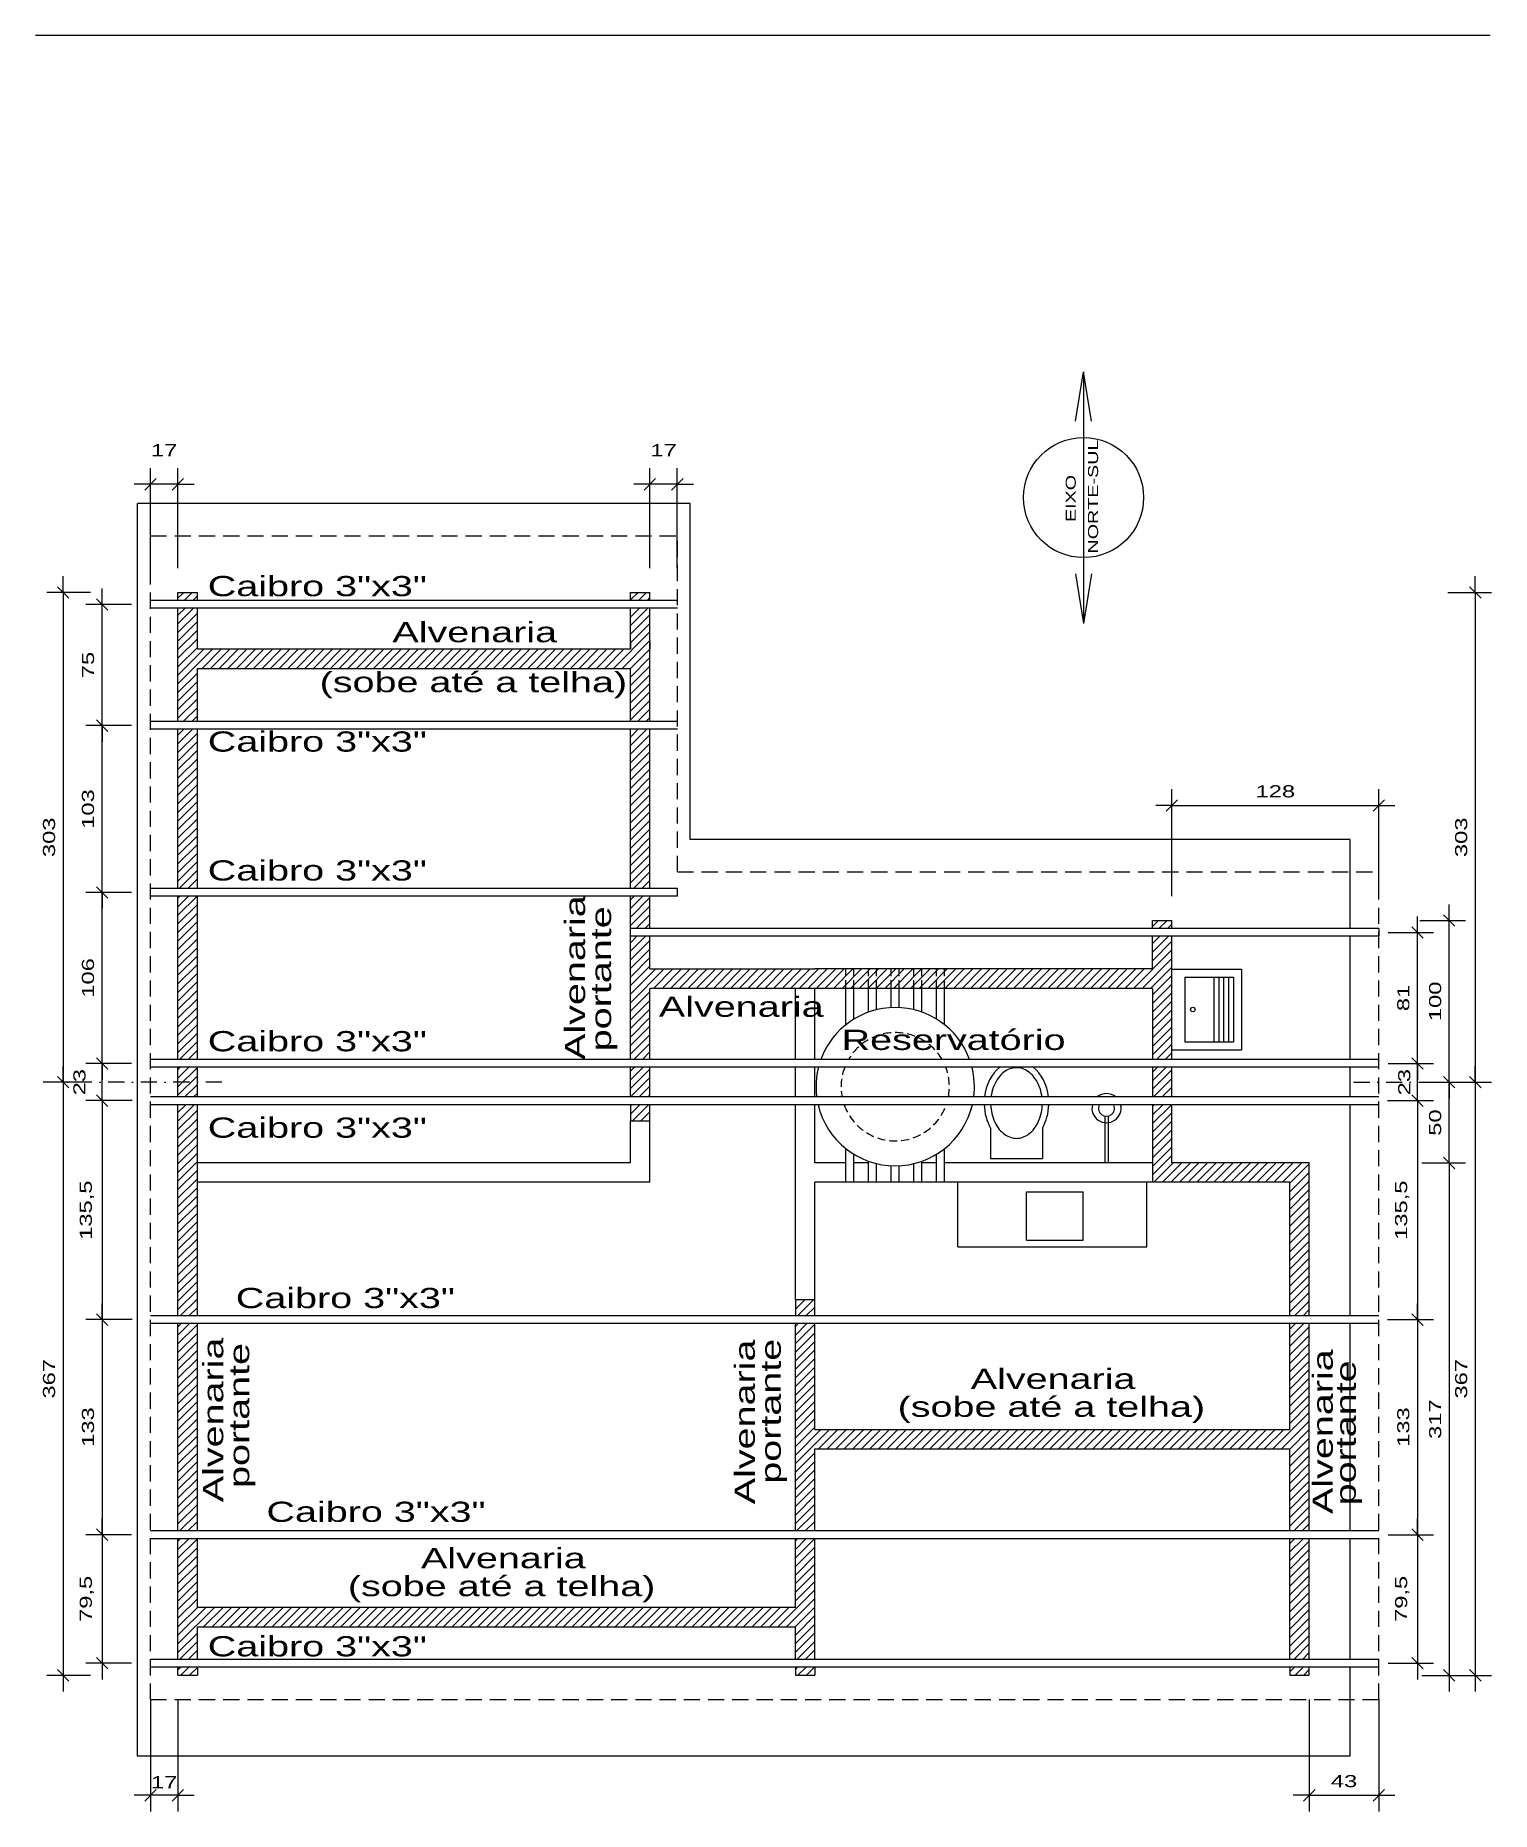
# Model space of a CAD drawing. Header units: millimetres. Extents: x 379 to 8329, y 269 to 4802.
# Drawn here: x 3722 to 4623, y 3704 to 4802 of the extents above; entities that cross this region are included whole.
import ezdxf

# ---------------------------------------------------------------- set-up
doc = ezdxf.new("R2010")
doc.units = ezdxf.units.MM
doc.header["$LTSCALE"] = 20
doc.header["$MEASUREMENT"] = 0
for name, pattern in [('DASHDOT', [1, 0.5, -0.25, 0, -0.25]), ('DASHED', [0.75, 0.5, -0.25]), ('DASHED2', [0.375, 0.25, -0.125]), ('HIDDEN', [0.375, 0.25, -0.125])]:
    doc.linetypes.add(name, pattern=pattern)
doc.layers.add('1', color=7, linetype='Continuous')
doc.layers.add('Cotas', color=7, linetype='Continuous')
doc.styles.add('REGUA100', font='arial.ttf', dxfattribs={"width": 1.4})
doc.dimstyles.new('ISO-25', dxfattribs={"dimscale": 5, "dimtxt": 1.5, "dimasz": 0.01, "dimexe": 2, "dimexo": 3, "dimgap": 0.98, "dimtad": 1, "dimrnd": 0.5, "dimtxsty": 'REGUA100', "dimblk1": 'COTATR', "dimblk2": 'COTATR', "dimsah": 1, "dimcen": 4, "dimdle": 4, "dimclrd": 1, "dimclre": 1, "dimclrt": 2, "dimaunit": 1, "dimadec": 0, "dimazin": 0, "dimtfac": 1, "dimtofl": 0, "dimtmove": 2, "dimatfit": 3, "dimldrblk": 'COTATR', "dimfxl": 1, "dimarcsym": 0})

msp = doc.modelspace()

# ---------------------------------------------------------------- texts
at = {"layer": '1', "color": 2, "style": 'REGUA100', "width": 1.4}
for s, p in [('NORTE-SUL', (4379.835, 4481.968)), ('EIXO', (4366.044, 4501.445))]:
    msp.add_text(s, height=6.24, rotation=90, dxfattribs=at).set_placement(p)
at = {"layer": '1', "color": 0, "style": 'REGUA100', "width": 1.4}
for s, p in [('Caibro 3"x3"', (3828.964, 4455.585)), ('Alvenaria', (3943.203, 4427.093)), ('(sobe até a telha)', (3898.191, 4396.176)), ('Caibro 3"x3"', (3828.964, 4359.408)), ('Caibro 3"x3"', (3828.964, 4279.658)), ('Alvenaria', (4108.092, 4195.345)), ('Caibro 3"x3"', (3828.964, 4174.006)), ('Reservatório', (4221.128, 4174.826)), ('Caibro 3"x3"', (3828.964, 4120.535)), ('Caibro 3"x3"', (3846.312, 4015.114)), ('Alvenaria', (4301.055, 3965.131)), ('(sobe até a telha)', (4255.801, 3947.852)), ('Caibro 3"x3"', (3865.278, 3882.848)), ('Alvenaria', (3960.903, 3854.165)), ('(sobe até a telha)', (3915.649, 3836.886)), ('Caibro 3"x3"', (3828.964, 3799.63))]:
    msp.add_text(s, height=12.5, dxfattribs=at).set_placement(p)
for s, p in [('Alvenaria', (4062.439, 4168.647)), ('portante', (4078.513, 4174.01)), ('Alvenaria', (3838.559, 3894.97)), ('portante', (3854.633, 3903.839)), ('Alvenaria', (4167.457, 3893.741)), ('portante', (4183.531, 3906.447)), ('Alvenaria', (4525.067, 3887.697)), ('portante', (4539.302, 3893.06))]:
    msp.add_text(s, height=12.5, rotation=90, dxfattribs=at).set_placement(p)

# ---------------------------------------------------------------- blocks, each defined once
blk = doc.blocks.new('COTATR')
at = {"color": 6}
blk.add_line((-71, -71), (71, 71), dxfattribs=at)
at = {"color": 0, "linetype": 'ByBlock'}
blk.add_line((0, 0), (200, 0), dxfattribs=at)
blk = doc.blocks.new('*D98')
at = {"layer": '1', "color": 1, "lineweight": -2, "transparency": 16777216}
for p, q in [((3756.4, 4154.9), (3729.5, 4154.9)), ((3739.5, 4154.9), (3739.5, 3788)), ((3756.4, 3787.9), (3729.5, 3787.9))]:
    blk.add_line(p, q, dxfattribs=at)
at = {"layer": 'DEFPOINTS', "color": 0, "transparency": 16777216}
for p in [(3771.4, 4154.9), (3739.5, 3787.9), (3771.4, 3787.9)]:
    blk.add_point(p, dxfattribs=at)
at = {"layer": '1', "color": 1, "lineweight": -2, "transparency": 16777216, "xscale": 0.05, "yscale": 0.05, "zscale": 0.05}
for p, rotation in [((3739.5, 4154.9), 90), ((3739.5, 3787.9), 270)]:
    blk.add_blockref('COTATR', p, dxfattribs=dict(at, rotation=rotation))
at = {"layer": '1', "color": 2, "transparency": 16777216, "insert": (3730.8, 3971.4), "char_height": 7.5, "attachment_point": 5, "rotation": 90, "style": 'REGUA100'}
blk.add_mtext('367', dxfattribs=at)
blk = doc.blocks.new('*D99')
at = {"layer": '1', "color": 1, "lineweight": -2, "transparency": 16777216}
for p, q in [((3756.4, 4457.9), (3729.5, 4457.9)), ((3739.5, 4457.9), (3739.5, 4155)), ((3756.4, 4154.9), (3729.5, 4154.9))]:
    blk.add_line(p, q, dxfattribs=at)
at = {"layer": 'DEFPOINTS', "color": 0, "transparency": 16777216}
for p in [(3771.4, 4457.9), (3739.5, 4154.9), (3771.4, 4154.9)]:
    blk.add_point(p, dxfattribs=at)
at = {"layer": '1', "color": 1, "lineweight": -2, "transparency": 16777216, "xscale": 0.05, "yscale": 0.05, "zscale": 0.05}
for p, rotation in [((3739.5, 4457.9), 90), ((3739.5, 4154.9), 270)]:
    blk.add_blockref('COTATR', p, dxfattribs=dict(at, rotation=rotation))
at = {"layer": '1', "color": 2, "transparency": 16777216, "insert": (3730.8, 4306.4), "char_height": 7.5, "attachment_point": 5, "rotation": 90, "style": 'REGUA100'}
blk.add_mtext('303', dxfattribs=at)
blk = doc.blocks.new('*D100')
at = {"layer": '1', "color": 1, "lineweight": -2, "transparency": 16777216}
for p, q in [((3782.1, 4143.5), (3753.6, 4143.5)), ((3763.6, 4143.4), (3763.6, 4008.1)), ((3782.1, 4008), (3753.6, 4008))]:
    blk.add_line(p, q, dxfattribs=at)
at = {"layer": 'DEFPOINTS', "color": 0, "transparency": 16777216}
for p in [(3797.1, 4143.5), (3763.6, 4008), (3797.1, 4008)]:
    blk.add_point(p, dxfattribs=at)
at = {"layer": '1', "color": 1, "lineweight": -2, "transparency": 16777216, "xscale": 0.05, "yscale": 0.05, "zscale": 0.05}
for p, rotation in [((3763.6, 4143.5), 90), ((3763.6, 4008), 270)]:
    blk.add_blockref('COTATR', p, dxfattribs=dict(at, rotation=rotation))
at = {"layer": '1', "color": 2, "transparency": 16777216, "insert": (3754.2, 4075.7), "char_height": 7.5, "attachment_point": 5, "rotation": 90, "style": 'REGUA100'}
blk.add_mtext('135,5', dxfattribs=at)
blk = doc.blocks.new('*D101')
at = {"layer": '1', "color": 1, "lineweight": -2, "transparency": 16777216}
for p, q in [((3781.7, 4008), (3753.6, 4008)), ((3763.6, 4008), (3763.6, 3875)), ((3781.7, 3874.9), (3753.6, 3874.9))]:
    blk.add_line(p, q, dxfattribs=at)
at = {"layer": 'DEFPOINTS', "color": 0, "transparency": 16777216}
for p in [(3796.7, 4008), (3763.6, 3874.9), (3796.7, 3874.9)]:
    blk.add_point(p, dxfattribs=at)
at = {"layer": '1', "color": 1, "lineweight": -2, "transparency": 16777216, "xscale": 0.05, "yscale": 0.05, "zscale": 0.05}
for p, rotation in [((3763.6, 4008), 90), ((3763.6, 3874.9), 270)]:
    blk.add_blockref('COTATR', p, dxfattribs=dict(at, rotation=rotation))
at = {"layer": '1', "color": 2, "transparency": 16777216, "insert": (3754.9, 3941.5), "char_height": 7.5, "attachment_point": 5, "rotation": 90, "style": 'REGUA100'}
blk.add_mtext('133', dxfattribs=at)
blk = doc.blocks.new('*D102')
at = {"layer": '1', "color": 1, "lineweight": -2, "transparency": 16777216}
for p, q in [((3781.7, 3874.9), (3753.6, 3874.9)), ((3763.6, 3874.9), (3763.6, 3795.5)), ((3781.7, 3795.4), (3753.6, 3795.4))]:
    blk.add_line(p, q, dxfattribs=at)
at = {"layer": 'DEFPOINTS', "color": 0, "transparency": 16777216}
for p in [(3796.7, 3874.9), (3763.6, 3795.4), (3796.7, 3795.4)]:
    blk.add_point(p, dxfattribs=at)
at = {"layer": '1', "color": 1, "lineweight": -2, "transparency": 16777216, "xscale": 0.05, "yscale": 0.05, "zscale": 0.05}
for p, rotation in [((3763.6, 3874.9), 90), ((3763.6, 3795.4), 270)]:
    blk.add_blockref('COTATR', p, dxfattribs=dict(at, rotation=rotation))
at = {"layer": '1', "color": 2, "transparency": 16777216, "insert": (3754.2, 3835.2), "char_height": 7.5, "attachment_point": 5, "rotation": 90, "style": 'REGUA100'}
blk.add_mtext('79,5', dxfattribs=at)
blk = doc.blocks.new('*D103')
at = {"layer": '1', "color": 1, "lineweight": -2, "transparency": 16777216}
for p, q in [((3781.7, 4272.3), (3753.6, 4272.3)), ((3763.6, 4166.5), (3763.6, 4272.2)), ((3781.7, 4166.4), (3753.6, 4166.4))]:
    blk.add_line(p, q, dxfattribs=at)
at = {"layer": 'DEFPOINTS', "color": 0, "transparency": 16777216}
for p in [(3763.6, 4272.3), (3796.7, 4272.3), (3796.7, 4166.4)]:
    blk.add_point(p, dxfattribs=at)
at = {"layer": '1', "color": 1, "lineweight": -2, "transparency": 16777216, "xscale": 0.05, "yscale": 0.05, "zscale": 0.05}
for p, rotation in [((3763.6, 4272.3), 90), ((3763.6, 4166.4), 270)]:
    blk.add_blockref('COTATR', p, dxfattribs=dict(at, rotation=rotation))
at = {"layer": '1', "color": 2, "transparency": 16777216, "insert": (3754.9, 4219.4), "char_height": 7.5, "attachment_point": 5, "rotation": 90, "style": 'REGUA100'}
blk.add_mtext('106', dxfattribs=at)
blk = doc.blocks.new('*D104')
at = {"layer": '1', "color": 1, "lineweight": -2, "transparency": 16777216}
for p, q in [((3781.7, 4375.5), (3753.6, 4375.5)), ((3763.6, 4272.3), (3763.6, 4375.5)), ((3781.7, 4272.3), (3753.6, 4272.3))]:
    blk.add_line(p, q, dxfattribs=at)
at = {"layer": 'DEFPOINTS', "color": 0, "transparency": 16777216}
for p in [(3763.6, 4375.5), (3796.7, 4375.5), (3796.7, 4272.3)]:
    blk.add_point(p, dxfattribs=at)
at = {"layer": '1', "color": 1, "lineweight": -2, "transparency": 16777216, "xscale": 0.05, "yscale": 0.05, "zscale": 0.05}
for p, rotation in [((3763.6, 4375.5), 90), ((3763.6, 4272.3), 270)]:
    blk.add_blockref('COTATR', p, dxfattribs=dict(at, rotation=rotation))
at = {"layer": '1', "color": 2, "transparency": 16777216, "insert": (3754.9, 4323.9), "char_height": 7.5, "attachment_point": 5, "rotation": 90, "style": 'REGUA100'}
blk.add_mtext('103', dxfattribs=at)
blk = doc.blocks.new('*D105')
at = {"layer": '1', "color": 1, "lineweight": -2, "transparency": 16777216}
for p, q in [((3781.7, 4450.4), (3753.6, 4450.4)), ((3763.6, 4375.6), (3763.6, 4450.4)), ((3781.7, 4375.5), (3753.6, 4375.5))]:
    blk.add_line(p, q, dxfattribs=at)
at = {"layer": 'DEFPOINTS', "color": 0, "transparency": 16777216}
for p in [(3763.6, 4450.4), (3796.7, 4450.4), (3796.7, 4375.5)]:
    blk.add_point(p, dxfattribs=at)
at = {"layer": '1', "color": 1, "lineweight": -2, "transparency": 16777216, "xscale": 0.05, "yscale": 0.05, "zscale": 0.05}
for p, rotation in [((3763.6, 4450.4), 90), ((3763.6, 4375.5), 270)]:
    blk.add_blockref('COTATR', p, dxfattribs=dict(at, rotation=rotation))
at = {"layer": '1', "color": 2, "transparency": 16777216, "insert": (3754.9, 4413), "char_height": 7.5, "attachment_point": 5, "rotation": 90, "style": 'REGUA100'}
blk.add_mtext('75', dxfattribs=at)
blk = doc.blocks.new('*D106')
at = {"layer": '1', "color": 1, "lineweight": -2, "transparency": 16777216}
for p, q in [((3767.1, 4166.4), (3753.6, 4166.4)), ((3763.6, 4143.5), (3763.6, 4166.4)), ((3767.1, 4143.5), (3753.6, 4143.5))]:
    blk.add_line(p, q, dxfattribs=at)
at = {"layer": 'DEFPOINTS', "color": 0, "transparency": 16777216}
for p in [(3763.6, 4166.4), (3782.1, 4166.4), (3782.1, 4143.5)]:
    blk.add_point(p, dxfattribs=at)
at = {"layer": '1', "color": 1, "lineweight": -2, "transparency": 16777216, "xscale": 0.05, "yscale": 0.05, "zscale": 0.05}
for p, rotation in [((3763.6, 4166.4), 90), ((3763.6, 4143.5), 270)]:
    blk.add_blockref('COTATR', p, dxfattribs=dict(at, rotation=rotation))
at = {"layer": '1', "color": 2, "transparency": 16777216, "insert": (3749.6, 4154.9), "char_height": 7.5, "attachment_point": 5, "rotation": 90, "style": 'REGUA100'}
blk.add_mtext('23', dxfattribs=at)
blk = doc.blocks.new('*D113')
at = {"layer": '1', "color": 1, "lineweight": -2, "transparency": 16777216}
for p, q in [((4573.9, 4166.4), (4587.4, 4166.4)), ((4577.4, 4143.5), (4577.4, 4166.4)), ((4573.9, 4143.5), (4587.4, 4143.5))]:
    blk.add_line(p, q, dxfattribs=at)
at = {"layer": 'DEFPOINTS', "color": 0, "transparency": 16777216}
for p in [(4558.9, 4166.4), (4577.4, 4166.4), (4558.9, 4143.5)]:
    blk.add_point(p, dxfattribs=at)
at = {"layer": '1', "color": 1, "lineweight": -2, "transparency": 16777216, "xscale": 0.05, "yscale": 0.05, "zscale": 0.05}
for p, rotation in [((4577.4, 4166.4), 90), ((4577.4, 4143.5), 270)]:
    blk.add_blockref('COTATR', p, dxfattribs=dict(at, rotation=rotation))
at = {"layer": '1', "color": 2, "transparency": 16777216, "insert": (4569.3, 4154.9), "char_height": 7.5, "attachment_point": 5, "rotation": 90, "style": 'REGUA100'}
blk.add_mtext('23', dxfattribs=at)
blk = doc.blocks.new('*D112')
at = {"layer": '1', "color": 1, "lineweight": -2, "transparency": 16777216}
for p, q in [((4559.3, 4247.5), (4587.4, 4247.5)), ((4577.4, 4166.5), (4577.4, 4247.5)), ((4559.3, 4166.4), (4587.4, 4166.4))]:
    blk.add_line(p, q, dxfattribs=at)
at = {"layer": 'DEFPOINTS', "color": 0, "transparency": 16777216}
for p in [(4544.3, 4247.5), (4577.4, 4247.5), (4544.3, 4166.4)]:
    blk.add_point(p, dxfattribs=at)
at = {"layer": '1', "color": 1, "lineweight": -2, "transparency": 16777216, "xscale": 0.05, "yscale": 0.05, "zscale": 0.05}
for p, rotation in [((4577.4, 4247.5), 90), ((4577.4, 4166.4), 270)]:
    blk.add_blockref('COTATR', p, dxfattribs=dict(at, rotation=rotation))
at = {"layer": '1', "color": 2, "transparency": 16777216, "insert": (4568.7, 4207), "char_height": 7.5, "attachment_point": 5, "rotation": 90, "style": 'REGUA100'}
blk.add_mtext('81', dxfattribs=at)
blk = doc.blocks.new('*D111')
at = {"layer": '1', "color": 1, "lineweight": -2, "transparency": 16777216}
for p, q in [((4559.3, 3874.9), (4587.4, 3874.9)), ((4577.4, 3874.9), (4577.4, 3795.5)), ((4559.3, 3795.4), (4587.4, 3795.4))]:
    blk.add_line(p, q, dxfattribs=at)
at = {"layer": 'DEFPOINTS', "color": 0, "transparency": 16777216}
for p in [(4544.3, 3874.9), (4544.3, 3795.4), (4577.4, 3795.4)]:
    blk.add_point(p, dxfattribs=at)
at = {"layer": '1', "color": 1, "lineweight": -2, "transparency": 16777216, "xscale": 0.05, "yscale": 0.05, "zscale": 0.05}
for p, rotation in [((4577.4, 3874.9), 90), ((4577.4, 3795.4), 270)]:
    blk.add_blockref('COTATR', p, dxfattribs=dict(at, rotation=rotation))
at = {"layer": '1', "color": 2, "transparency": 16777216, "insert": (4568, 3835.2), "char_height": 7.5, "attachment_point": 5, "rotation": 90, "style": 'REGUA100'}
blk.add_mtext('79,5', dxfattribs=at)
blk = doc.blocks.new('*D110')
at = {"layer": '1', "color": 1, "lineweight": -2, "transparency": 16777216}
for p, q in [((4559.3, 4008), (4587.4, 4008)), ((4577.4, 4008), (4577.4, 3875)), ((4559.3, 3874.9), (4587.4, 3874.9))]:
    blk.add_line(p, q, dxfattribs=at)
at = {"layer": 'DEFPOINTS', "color": 0, "transparency": 16777216}
for p in [(4544.3, 4008), (4544.3, 3874.9), (4577.4, 3874.9)]:
    blk.add_point(p, dxfattribs=at)
at = {"layer": '1', "color": 1, "lineweight": -2, "transparency": 16777216, "xscale": 0.05, "yscale": 0.05, "zscale": 0.05}
for p, rotation in [((4577.4, 4008), 90), ((4577.4, 3874.9), 270)]:
    blk.add_blockref('COTATR', p, dxfattribs=dict(at, rotation=rotation))
at = {"layer": '1', "color": 2, "transparency": 16777216, "insert": (4568.7, 3941.5), "char_height": 7.5, "attachment_point": 5, "rotation": 90, "style": 'REGUA100'}
blk.add_mtext('133', dxfattribs=at)
blk = doc.blocks.new('*D109')
at = {"layer": '1', "color": 1, "lineweight": -2, "transparency": 16777216}
for p, q in [((4558.9, 4143.5), (4587.4, 4143.5)), ((4577.4, 4143.4), (4577.4, 4008.1)), ((4558.9, 4008), (4587.4, 4008))]:
    blk.add_line(p, q, dxfattribs=at)
at = {"layer": 'DEFPOINTS', "color": 0, "transparency": 16777216}
for p in [(4543.9, 4143.5), (4543.9, 4008), (4577.4, 4008)]:
    blk.add_point(p, dxfattribs=at)
at = {"layer": '1', "color": 1, "lineweight": -2, "transparency": 16777216, "xscale": 0.05, "yscale": 0.05, "zscale": 0.05}
for p, rotation in [((4577.4, 4143.5), 90), ((4577.4, 4008), 270)]:
    blk.add_blockref('COTATR', p, dxfattribs=dict(at, rotation=rotation))
at = {"layer": '1', "color": 2, "transparency": 16777216, "insert": (4568, 4075.7), "char_height": 7.5, "attachment_point": 5, "rotation": 90, "style": 'REGUA100'}
blk.add_mtext('135,5', dxfattribs=at)
blk = doc.blocks.new('*D108')
at = {"layer": '1', "color": 1, "lineweight": -2, "transparency": 16777216}
for p, q in [((4596.3, 4457.9), (4623.2, 4457.9)), ((4613.2, 4457.9), (4613.2, 4155)), ((4596.3, 4154.9), (4623.2, 4154.9))]:
    blk.add_line(p, q, dxfattribs=at)
at = {"layer": 'DEFPOINTS', "color": 0, "transparency": 16777216}
for p in [(4581.3, 4457.9), (4581.3, 4154.9), (4613.2, 4154.9)]:
    blk.add_point(p, dxfattribs=at)
at = {"layer": '1', "color": 1, "lineweight": -2, "transparency": 16777216, "xscale": 0.05, "yscale": 0.05, "zscale": 0.05}
for p, rotation in [((4613.2, 4457.9), 90), ((4613.2, 4154.9), 270)]:
    blk.add_blockref('COTATR', p, dxfattribs=dict(at, rotation=rotation))
at = {"layer": '1', "color": 2, "transparency": 16777216, "insert": (4604.5, 4306.4), "char_height": 7.5, "attachment_point": 5, "rotation": 90, "style": 'REGUA100'}
blk.add_mtext('303', dxfattribs=at)
blk = doc.blocks.new('*D107')
at = {"layer": '1', "color": 1, "lineweight": -2, "transparency": 16777216}
for p, q in [((4596.3, 4154.9), (4623.2, 4154.9)), ((4613.2, 4154.9), (4613.2, 3788)), ((4596.3, 3787.9), (4623.2, 3787.9))]:
    blk.add_line(p, q, dxfattribs=at)
at = {"layer": 'DEFPOINTS', "color": 0, "transparency": 16777216}
for p in [(4581.3, 4154.9), (4581.3, 3787.9), (4613.2, 3787.9)]:
    blk.add_point(p, dxfattribs=at)
at = {"layer": '1', "color": 1, "lineweight": -2, "transparency": 16777216, "xscale": 0.05, "yscale": 0.05, "zscale": 0.05}
for p, rotation in [((4613.2, 4154.9), 90), ((4613.2, 3787.9), 270)]:
    blk.add_blockref('COTATR', p, dxfattribs=dict(at, rotation=rotation))
at = {"layer": '1', "color": 2, "transparency": 16777216, "insert": (4604.5, 3971.4), "char_height": 7.5, "attachment_point": 5, "rotation": 90, "style": 'REGUA100'}
blk.add_mtext('367', dxfattribs=at)
blk = doc.blocks.new('*D114')
at = {"layer": '1', "color": 1, "lineweight": -2, "transparency": 16777216}
for p, q in [((4580.2, 4104.9), (4607.1, 4104.9)), ((4597.1, 4104.9), (4597.1, 3788)), ((4580.2, 3787.9), (4607.1, 3787.9))]:
    blk.add_line(p, q, dxfattribs=at)
at = {"layer": 'DEFPOINTS', "color": 0, "transparency": 16777216}
for p in [(4565.2, 4104.9), (4565.2, 3787.9), (4597.1, 3787.9)]:
    blk.add_point(p, dxfattribs=at)
at = {"layer": '1', "color": 1, "lineweight": -2, "transparency": 16777216, "xscale": 0.05, "yscale": 0.05, "zscale": 0.05}
for p, rotation in [((4597.1, 4104.9), 90), ((4597.1, 3787.9), 270)]:
    blk.add_blockref('COTATR', p, dxfattribs=dict(at, rotation=rotation))
at = {"layer": '1', "color": 2, "transparency": 16777216, "insert": (4588.4, 3946.4), "char_height": 7.5, "attachment_point": 5, "rotation": 90, "style": 'REGUA100'}
blk.add_mtext('317', dxfattribs=at)
blk = doc.blocks.new('*D115')
at = {"layer": '1', "color": 1, "lineweight": -2, "transparency": 16777216}
for p, q in [((4582.1, 4154.9), (4587.1, 4154.9)), ((4597.1, 4104.9), (4597.1, 4154.9)), ((4582.1, 4104.9), (4587.1, 4104.9))]:
    blk.add_line(p, q, dxfattribs=at)
at = {"layer": 'DEFPOINTS', "color": 0, "transparency": 16777216}
for p in [(4597.1, 4154.9), (4597.1, 4154.9), (4597.1, 4104.9)]:
    blk.add_point(p, dxfattribs=at)
at = {"layer": '1', "color": 1, "lineweight": -2, "transparency": 16777216, "xscale": 0.05, "yscale": 0.05, "zscale": 0.05}
for p, rotation in [((4597.1, 4154.9), 90), ((4597.1, 4104.9), 270)]:
    blk.add_blockref('COTATR', p, dxfattribs=dict(at, rotation=rotation))
at = {"layer": '1', "color": 2, "transparency": 16777216, "insert": (4588.4, 4129.9), "char_height": 7.5, "attachment_point": 5, "rotation": 90, "style": 'REGUA100'}
blk.add_mtext('50', dxfattribs=at)
blk = doc.blocks.new('*D116')
at = {"layer": '1', "color": 1, "lineweight": -2, "transparency": 16777216}
for p, q in [((4579, 4254.9), (4607.1, 4254.9)), ((4597.1, 4155), (4597.1, 4254.9)), ((4579, 4154.9), (4607.1, 4154.9))]:
    blk.add_line(p, q, dxfattribs=at)
at = {"layer": 'DEFPOINTS', "color": 0, "transparency": 16777216}
for p in [(4564, 4254.9), (4597.1, 4254.9), (4564, 4154.9)]:
    blk.add_point(p, dxfattribs=at)
at = {"layer": '1', "color": 1, "lineweight": -2, "transparency": 16777216, "xscale": 0.05, "yscale": 0.05, "zscale": 0.05}
for p, rotation in [((4597.1, 4254.9), 90), ((4597.1, 4154.9), 270)]:
    blk.add_blockref('COTATR', p, dxfattribs=dict(at, rotation=rotation))
at = {"layer": '1', "color": 2, "transparency": 16777216, "insert": (4588.4, 4204.9), "char_height": 7.5, "attachment_point": 5, "rotation": 90, "style": 'REGUA100'}
blk.add_mtext('100', dxfattribs=at)
blk = doc.blocks.new('*D181')
at = {"layer": '1', "color": 1, "lineweight": -2, "transparency": 16777216}
for p, q in [((3793.5, 4472.9), (3793.5, 4534.8)), ((3810.5, 4472.9), (3810.5, 4534.8)), ((3810.5, 4524.8), (3793.6, 4524.8))]:
    blk.add_line(p, q, dxfattribs=at)
at = {"layer": 'DEFPOINTS', "color": 0, "transparency": 16777216}
for p in [(3793.5, 4524.8), (3793.5, 4457.9), (3810.5, 4457.9)]:
    blk.add_point(p, dxfattribs=at)
at = {"layer": '1', "color": 1, "lineweight": -2, "transparency": 16777216, "xscale": 0.05, "yscale": 0.05, "zscale": 0.05}
for p, rotation in [((3793.5, 4524.8), 179.9999999999878), ((3810.5, 4524.8), 359.9999999999877)]:
    blk.add_blockref('COTATR', p, dxfattribs=dict(at, rotation=rotation))
at = {"layer": '1', "color": 2, "transparency": 16777216, "insert": (3802, 4545.9), "char_height": 7.5, "attachment_point": 5, "style": 'REGUA100'}
blk.add_mtext('17', dxfattribs=at)
blk = doc.blocks.new('*D182')
at = {"layer": '1', "color": 1, "lineweight": -2, "transparency": 16777216}
for p, q in [((4102.5, 4472.9), (4102.5, 4534.8)), ((4119.5, 4472.9), (4119.5, 4534.8)), ((4119.5, 4524.8), (4102.6, 4524.8))]:
    blk.add_line(p, q, dxfattribs=at)
at = {"layer": 'DEFPOINTS', "color": 0, "transparency": 16777216}
for p in [(4102.5, 4524.8), (4102.5, 4457.9), (4119.5, 4457.9)]:
    blk.add_point(p, dxfattribs=at)
at = {"layer": '1', "color": 1, "lineweight": -2, "transparency": 16777216, "xscale": 0.05, "yscale": 0.05, "zscale": 0.05}
for p, rotation in [((4102.5, 4524.8), 179.9999999999878), ((4119.5, 4524.8), 359.9999999999877)]:
    blk.add_blockref('COTATR', p, dxfattribs=dict(at, rotation=rotation))
at = {"layer": '1', "color": 2, "transparency": 16777216, "insert": (4111, 4545.9), "char_height": 7.5, "attachment_point": 5, "style": 'REGUA100'}
blk.add_mtext('17', dxfattribs=at)
blk = doc.blocks.new('*D183')
at = {"layer": '1', "color": 1, "lineweight": -2, "transparency": 16777216}
for p, q in [((4425.5, 4269.9), (4425.5, 4336.1)), ((4553.5, 4269.9), (4553.5, 4336.1)), ((4425.6, 4326.1), (4553.5, 4326.1))]:
    blk.add_line(p, q, dxfattribs=at)
at = {"layer": 'DEFPOINTS', "color": 0, "transparency": 16777216}
for p in [(4553.5, 4326.1), (4425.5, 4254.9), (4553.5, 4254.9)]:
    blk.add_point(p, dxfattribs=at)
at = {"layer": '1', "color": 1, "lineweight": -2, "transparency": 16777216, "xscale": 0.05, "yscale": 0.05, "zscale": 0.05, "rotation": 180}
blk.add_blockref('COTATR', (4425.5, 4326.1), dxfattribs=at)
at = {"layer": '1', "color": 1, "lineweight": -2, "transparency": 16777216, "xscale": 0.05, "yscale": 0.05, "zscale": 0.05}
blk.add_blockref('COTATR', (4553.5, 4326.1), dxfattribs=at)
at = {"layer": '1', "color": 2, "transparency": 16777216, "insert": (4489.5, 4334.8), "char_height": 7.5, "attachment_point": 5, "style": 'REGUA100'}
blk.add_mtext('128', dxfattribs=at)
blk = doc.blocks.new('*D184')
at = {"layer": '1', "color": 1, "lineweight": -2, "transparency": 16777216}
for p, q in [((4510.5, 3772.9), (4510.5, 3703.7)), ((4553.5, 3772.9), (4553.5, 3703.7)), ((4510.6, 3713.7), (4553.5, 3713.7))]:
    blk.add_line(p, q, dxfattribs=at)
at = {"layer": 'DEFPOINTS', "color": 0, "transparency": 16777216}
for p in [(4510.5, 3787.9), (4553.5, 3787.9), (4553.5, 3713.7)]:
    blk.add_point(p, dxfattribs=at)
at = {"layer": '1', "color": 1, "lineweight": -2, "transparency": 16777216, "xscale": 0.05, "yscale": 0.05, "zscale": 0.05, "rotation": 180}
blk.add_blockref('COTATR', (4510.5, 3713.7), dxfattribs=at)
at = {"layer": '1', "color": 1, "lineweight": -2, "transparency": 16777216, "xscale": 0.05, "yscale": 0.05, "zscale": 0.05}
blk.add_blockref('COTATR', (4553.5, 3713.7), dxfattribs=at)
at = {"layer": '1', "color": 2, "transparency": 16777216, "insert": (4532, 3722.4), "char_height": 7.5, "attachment_point": 5, "style": 'REGUA100'}
blk.add_mtext('43', dxfattribs=at)
blk = doc.blocks.new('*D185')
at = {"layer": '1', "color": 1, "lineweight": -2, "transparency": 16777216}
for p, q in [((3793.5, 3772.9), (3793.5, 3703.7)), ((3810.5, 3772.9), (3810.5, 3703.7)), ((3810.5, 3713.7), (3793.6, 3713.7))]:
    blk.add_line(p, q, dxfattribs=at)
at = {"layer": 'DEFPOINTS', "color": 0, "transparency": 16777216}
for p in [(3793.5, 3787.9), (3810.5, 3787.9), (3793.5, 3713.7)]:
    blk.add_point(p, dxfattribs=at)
at = {"layer": '1', "color": 1, "lineweight": -2, "transparency": 16777216, "xscale": 0.05, "yscale": 0.05, "zscale": 0.05}
for p, rotation in [((3793.5, 3713.7), 179.9999999999878), ((3810.5, 3713.7), 359.9999999999877)]:
    blk.add_blockref('COTATR', p, dxfattribs=dict(at, rotation=rotation))
at = {"layer": '1', "color": 2, "transparency": 16777216, "insert": (3802, 3721.8), "char_height": 7.5, "attachment_point": 5, "style": 'REGUA100'}
blk.add_mtext('17', dxfattribs=at)

# ---------------------------------------------------------------- dimensions: what is measured, and where the dimension line sits
at = {"layer": '1'}
for p1, p2, distance, picture, middle in [((3810.527, 4457.944), (3793.527, 4457.944), -66.887, '*D181', (3802.027, 4545.947)), ((4119.527, 4457.944), (4102.527, 4457.944), -66.887, '*D182', (4111.027, 4545.947)), ((3771.43, 4457.944), (3771.43, 4154.944), -31.923, '*D99', (3730.775, 4306.444)), ((4581.306, 4457.944), (4581.306, 4154.944), 31.923, '*D108', (4604.497, 4306.444)), ((3796.696, 4375.512), (3796.696, 4450.444), 33.107, '*D105', (3754.876, 4412.978)), ((3796.696, 4272.278), (3796.696, 4375.512), 33.107, '*D104', (3754.858, 4323.895)), ((4425.527, 4254.944), (4553.527, 4254.944), 71.132, '*D183', (4489.527, 4334.805)), ((3796.6963, 4166.4334), (3796.6963, 4272.2783), 33.1066, '*D103', (3754.8604, 4219.3558)), ((4563.976, 4154.944), (4563.976, 4254.944), -33.107, '*D116', (4588.354, 4204.944)), ((4544.319, 4166.433), (4544.319, 4247.55), -33.107, '*D112', (4568.696, 4206.991)), ((3771.43, 4154.944), (3771.43, 3787.944), -31.923, '*D98', (3730.775, 3971.444)), ((4581.306, 4154.944), (4581.306, 3787.944), 31.923, '*D107', (4604.497, 3971.444)), ((4597.083, 4104.894), (4597.083, 4154.944), 0, '*D115', (4588.354, 4129.919)), ((3797.133, 4143.455), (3797.133, 4008.023), -33.543, '*D100', (3754.183, 4075.739)), ((4543.883, 4143.455), (4543.883, 4008.023), 33.543, '*D109', (4568.019, 4075.739)), ((4565.16, 4104.944), (4565.16, 3787.944), 31.923, '*D114', (4588.351, 3946.444)), ((3796.696, 4008.023), (3796.696, 3874.929), -33.107, '*D101', (3754.858, 3941.476)), ((4544.319, 4008.023), (4544.319, 3874.929), 33.107, '*D110', (4568.694, 3941.476)), ((3796.69632, 3874.92917), (3796.69632, 3795.44419), -33.10659, '*D102', (3754.18257, 3835.18668)), ((4544.31914, 3874.92917), (4544.31914, 3795.44419), 33.10659, '*D111', (4568.01857, 3835.18668)), ((4510.527, 3787.944), (4553.527, 3787.944), -74.277, '*D184', (4532.027, 3722.399))]:
    dim = msp.add_aligned_dim(p1=p1, p2=p2, distance=distance, dimstyle='ISO-25', override={"dimblk": 'COTATR', "dimatfit": 2}, dxfattribs=at)
    dim.commit()
    dim.dimension.update_dxf_attribs({"geometry": picture, "text_midpoint": middle})
for base, p1, p2, angle, picture, middle in [((3763.59, 4166.433), (3782.133, 4143.455), (3782.133, 4166.433), 90, '*D106', (3749.602, 4154.944)), ((4577.426, 4166.433), (4558.883, 4143.455), (4558.883, 4166.433), 90, '*D113', (4569.277, 4154.944)), ((3793.527, 3713.667), (3810.527, 3787.944), (3793.527, 3787.944), 180, '*D185', (3802.027, 3721.819))]:
    dim = msp.add_linear_dim(base=base, p1=p1, p2=p2, angle=angle, dimstyle='ISO-25', override={"dimblk": 'COTATR', "dimatfit": 2}, dxfattribs=at)
    dim.commit()
    dim.dimension.update_dxf_attribs({"geometry": picture, "text_midpoint": middle, "dimtype": 161})

# ---------------------------------------------------------------- hatches: boundary and pattern name
at = {"layer": '1'}
h = msp.add_hatch(dxfattribs=at)
h.set_pattern_fill('ANSI31', color=1, scale=30, style=0)
h.set_pattern_definition([(45, (0, 1274.9296), (-2.6516504, 2.6516504), [])])
h.paths.add_polyline_path([(3822.527, 4452.944), (3822.527, 4457.944), (3810.527, 4457.944), (3810.527, 4452.944)])
h.paths.add_polyline_path([(3822.527, 4448.155), (3810.527, 4448.155), (3810.527, 4378.012), (3822.527, 4378.012), (3822.527, 4410.944), (4090.527, 4410.944), (4090.527, 4378.012), (4102.527, 4378.012), (4102.527, 4448.155), (4090.527, 4448.155), (4090.527, 4422.944), (3822.527, 4422.944)])
h.paths.add_polyline_path([(4102.527, 4452.944), (4102.527, 4457.944), (4090.527, 4457.944), (4090.527, 4452.944)])
h.paths.add_polyline_path([(4102.527, 4373.223), (4090.527, 4373.223), (4090.527, 4274.778), (4102.527, 4274.778)])
h.paths.add_polyline_path([(4090.527, 4249.944), (4102.527, 4249.944), (4102.527, 4269.989), (4090.527, 4269.989)])
h.paths.add_polyline_path([(4090.527, 4168.933), (4102.527, 4168.933), (4102.527, 4212.944), (4223.655, 4212.944), (4223.655, 4224.944), (4204.527, 4224.944), (4102.527, 4224.944), (4102.527, 4245.155), (4090.527, 4245.155)])
h.paths.add_polyline_path([(4102.527, 4164.144), (4090.527, 4164.144), (4090.527, 4145.744), (4102.527, 4145.744)])
h.paths.add_polyline_path([(4090.527, 4140.955), (4090.527, 4130.955), (4102.527, 4130.955), (4102.527, 4140.955)])
h.paths.add_polyline_path([(4223.655, 4212.944), (4228.655, 4212.944), (4228.655, 4224.944), (4223.655, 4224.944)])
h.paths.add_polyline_path([(4228.655, 4212.944), (4237.689, 4212.944), (4237.689, 4224.944), (4228.655, 4224.944)])
h.paths.add_polyline_path([(4242.689, 4224.944), (4237.689, 4224.944), (4237.689, 4212.944), (4242.689, 4212.944)])
h.paths.add_polyline_path([(4251.722, 4224.944), (4242.689, 4224.944), (4242.689, 4212.944), (4251.722, 4212.944)])
h.paths.add_polyline_path([(4251.722, 4212.944), (4256.722, 4212.944), (4256.722, 4224.944), (4251.722, 4224.944)])
h.paths.add_polyline_path([(4265.756, 4224.944), (4256.722, 4224.944), (4256.722, 4212.944), (4265.756, 4212.944)])
h.paths.add_polyline_path([(4270.756, 4224.944), (4265.756, 4224.944), (4265.756, 4212.944), (4270.756, 4212.944)])
h.paths.add_polyline_path([(4270.756, 4212.944), (4279.789, 4212.944), (4279.789, 4224.944), (4270.756, 4224.944)])
h.paths.add_polyline_path([(4279.789, 4212.944), (4284.789, 4212.944), (4284.789, 4224.944), (4279.789, 4224.944)])
h.paths.add_polyline_path([(4284.789, 4212.944), (4413.527, 4212.944), (4413.527, 4168.933), (4425.527, 4168.933), (4425.527, 4194.944), (4425.527, 4245.155), (4413.527, 4245.155), (4413.527, 4224.944), (4284.789, 4224.944)])
h.paths.add_polyline_path([(4413.527, 4254.944), (4413.527, 4249.944), (4425.527, 4249.944), (4425.527, 4254.944)])
h.paths.add_polyline_path([(4425.527, 4164.144), (4413.527, 4164.144), (4413.527, 4145.744), (4425.527, 4145.744)])
h.paths.add_polyline_path([(4413.527, 4092.944), (4498.527, 4092.944), (4498.527, 4010.312), (4510.527, 4010.312), (4510.527, 4104.944), (4425.527, 4104.944), (4425.527, 4140.955), (4413.527, 4140.955)])
h.paths.add_polyline_path([(4498.527, 3957.944), (4498.527, 3939.944), (4204.527, 3939.944), (4204.527, 4005.523), (4192.527, 4005.523), (4192.527, 3877.218), (4204.527, 3877.218), (4204.527, 3927.944), (4498.527, 3927.944), (4498.527, 3877.218), (4510.527, 3877.218), (4510.527, 4005.523), (4498.527, 4005.523)])
h.paths.add_polyline_path([(4510.527, 3872.429), (4498.527, 3872.429), (4498.527, 3797.733), (4510.527, 3797.733)])
h.paths.add_polyline_path([(4510.527, 3787.944), (4510.527, 3792.944), (4498.527, 3792.944), (4498.527, 3787.944)])
h.paths.add_polyline_path([(4192.527, 4020.312), (4192.527, 4010.312), (4204.527, 4010.312), (4204.527, 4020.312)])
h.paths.add_polyline_path([(4192.527, 3829.944), (3822.527, 3829.944), (3822.527, 3872.429), (3810.527, 3872.429), (3810.527, 3797.733), (3822.527, 3797.733), (3822.527, 3817.944), (4192.527, 3817.944), (4192.527, 3797.733), (4204.527, 3797.733), (4204.527, 3872.429), (4192.527, 3872.429)])
h.paths.add_polyline_path([(4204.527, 3787.944), (4204.527, 3792.944), (4192.527, 3792.944), (4192.527, 3787.944)])
h.paths.add_polyline_path([(3822.527, 3787.944), (3822.527, 3792.944), (3810.527, 3792.944), (3810.527, 3787.944)])
h.paths.add_polyline_path([(3822.527, 4005.523), (3810.527, 4005.523), (3810.527, 3877.218), (3822.527, 3877.218)])
h.paths.add_polyline_path([(3822.527, 4140.955), (3810.527, 4140.955), (3810.527, 4010.312), (3822.527, 4010.312)])
h.paths.add_polyline_path([(3822.527, 4145.744), (3822.527, 4154.944), (3810.527, 4154.944), (3810.527, 4145.744)])
h.paths.add_polyline_path([(3810.527, 4164.144), (3810.527, 4154.944), (3822.527, 4154.944), (3822.527, 4164.144)])
h.paths.add_polyline_path([(3822.527, 4269.989), (3810.527, 4269.989), (3810.527, 4168.933), (3822.527, 4168.933)])
h.paths.add_polyline_path([(3810.527, 4274.778), (3822.527, 4274.778), (3822.527, 4373.223), (3810.527, 4373.223)])

# ---------------------------------------------------------------- linework, layer by layer
at = {"layer": '1', "color": 1}
for p, q in [((4622.402, 4802.477), (3722.402, 4802.477)), ((3785.527, 3737.944), (3785.527, 4512.944)), ((4127.527, 4512.944), (3785.527, 4512.944)), ((4127.527, 4304.944), (4127.527, 4512.944)), ((4535.527, 4304.944), (4127.527, 4304.944)), ((4535.527, 4304.944), (4535.527, 4249.944)), ((4535.527, 4245.155), (4535.527, 4168.933)), ((4425.527, 4224.845), (4468.527, 4224.845)), ((4433.527, 4219.845), (4433.527, 4179.845)), ((4433.527, 4219.845), (4463.527, 4219.845)), ((4451.527, 4219.845), (4451.527, 4179.845)), ((4454.527, 4219.845), (4454.527, 4179.845)), ((4457.527, 4219.845), (4457.527, 4179.845)), ((4460.527, 4219.845), (4460.527, 4179.845)), ((4463.527, 4219.845), (4463.527, 4179.845)), ((4468.527, 4224.845), (4468.527, 4174.845)), ((4192.527, 4168.933), (4192.527, 4212.944)), ((4204.527, 4168.933), (4204.527, 4212.944)), ((4433.527, 4179.845), (4463.527, 4179.845)), ((4425.527, 4174.845), (4468.527, 4174.845)), ((4192.527, 4145.744), (4192.527, 4164.144)), ((4204.527, 4145.744), (4204.527, 4164.144)), ((4535.527, 4164.144), (4535.527, 4145.744)), ((4192.527, 4020.312), (4192.527, 4140.955)), ((4204.527, 4104.944), (4204.527, 4140.955)), ((4204.527, 4104.944), (4204.527, 4135.944)), ((4384.039, 4133.925), (4384.039, 4104.944)), ((4386.039, 4133.925), (4386.039, 4104.944)), ((4535.527, 4140.955), (4535.527, 4010.312)), ((4313.345, 4126.495), (4313.345, 4107.634)), ((4345.345, 4126.495), (4345.345, 4107.634)), ((4090.527, 4104.944), (3822.527, 4104.944)), ((4223.655, 4104.944), (4204.527, 4104.944)), ((4237.689, 4104.944), (4228.655, 4104.944)), ((4279.789, 4104.944), (4270.756, 4104.944)), ((4413.527, 4104.944), (4284.789, 4104.944)), ((4313.345, 4107.634), (4345.345, 4107.634)), ((4102.527, 4092.944), (3822.527, 4092.944)), ((4413.527, 4092.944), (4204.527, 4092.944)), ((4204.527, 4020.312), (4204.527, 4092.944)), ((4293.027, 4052.944), (4293.027, 4092.944)), ((4410.027, 4052.944), (4410.027, 4092.944)), ((4335.527, 4087.096), (4370.527, 4087.096)), ((4335.527, 4057.096), (4335.527, 4087.096)), ((4370.527, 4057.096), (4370.527, 4087.096)), ((4335.527, 4057.096), (4370.527, 4057.096)), ((4293.027, 4052.944), (4410.027, 4052.944)), ((4535.527, 4005.523), (4535.527, 3877.218)), ((4535.527, 3872.429), (4535.527, 3797.733)), ((4535.527, 3792.944), (4535.527, 3737.944))]:
    msp.add_line(p, q, dxfattribs=at)
at = {"layer": '1', "color": 2}
for p, q in [((4365.851, 4563.895), (4370.845, 4594.487)), ((4370.845, 4594.487), (4370.845, 4438.743)), ((4375.84, 4563.895), (4370.845, 4594.487)), ((4365.851, 4469.335), (4370.845, 4438.743)), ((4375.84, 4469.335), (4370.845, 4438.743))]:
    msp.add_line(p, q, dxfattribs=at)
at = {"layer": '1', "linetype": 'DASHED'}
for p, q in [((3793.527, 4492.944), (4119.527, 4492.944)), ((3793.527, 3772.848), (3793.527, 4492.944)), ((4119.527, 4284.944), (4119.527, 4492.944)), ((4119.527, 4284.944), (4553.527, 4284.944)), ((4553.527, 3772.848), (4553.527, 4284.944)), ((3793.527, 3772.848), (4553.527, 3772.848))]:
    msp.add_line(p, q, dxfattribs=at)
at = {"layer": '1', "color": 3}
for p, q in [((4119.527, 4452.944), (3793.527, 4452.944)), ((4119.527, 4448.155), (3793.527, 4448.155)), ((4119.527, 4378.012), (3793.527, 4378.012)), ((4119.527, 4373.223), (3793.527, 4373.223)), ((4119.527, 4274.778), (3793.527, 4274.778)), ((4119.527, 4269.989), (4119.527, 4274.778)), ((4119.527, 4269.989), (3793.527, 4269.989)), ((4553.527, 4249.944), (4090.527, 4249.944)), ((4553.527, 4245.155), (4090.527, 4245.155)), ((4553.527, 4168.933), (3793.527, 4168.933)), ((4553.527, 4164.144), (3793.527, 4164.144)), ((4553.527, 4145.744), (3793.527, 4145.744)), ((4553.527, 4140.955), (3793.527, 4140.955)), ((4553.527, 4010.312), (3793.527, 4010.312)), ((4553.527, 4005.523), (3793.527, 4005.523)), ((4553.527, 3877.218), (3793.527, 3877.218)), ((4553.527, 3872.429), (3793.527, 3872.429)), ((4553.527, 3797.733), (3793.527, 3797.733)), ((4553.527, 3792.944), (3793.527, 3792.944))]:
    msp.add_line(p, q, dxfattribs=at)
at = {"layer": '1'}
for p, q in [((3810.527, 4457.944), (3822.527, 4457.944)), ((3810.527, 4452.944), (3810.527, 4457.944)), ((3822.527, 4452.944), (3822.527, 4457.944)), ((4090.527, 4452.944), (4090.527, 4457.944)), ((4090.527, 4457.944), (4102.527, 4457.944)), ((4102.527, 4452.944), (4102.527, 4457.944)), ((3810.527, 4378.012), (3810.527, 4448.155)), ((3822.527, 4422.944), (3822.527, 4448.155)), ((4090.527, 4422.944), (4090.527, 4448.155)), ((4102.527, 4378.012), (4102.527, 4448.155)), ((3822.527, 4422.944), (4090.527, 4422.944)), ((3822.527, 4410.944), (4090.527, 4410.944)), ((3822.527, 4378.012), (3822.527, 4410.944)), ((4090.527, 4378.012), (4090.527, 4410.944)), ((3810.527, 4274.778), (3810.527, 4373.223)), ((3822.527, 4274.778), (3822.527, 4373.223)), ((4090.527, 4274.778), (4090.527, 4373.223)), ((4102.527, 4274.778), (4102.527, 4373.223)), ((3810.527, 4168.933), (3810.527, 4269.989)), ((3822.527, 4168.933), (3822.527, 4269.989)), ((4090.527, 4168.933), (4090.527, 4269.989)), ((4102.527, 4249.944), (4102.527, 4269.989)), ((4413.527, 4249.944), (4413.527, 4254.944)), ((4413.527, 4254.944), (4425.527, 4254.944)), ((4425.527, 4249.944), (4425.527, 4254.944)), ((4102.527, 4224.944), (4102.527, 4245.155)), ((4413.527, 4224.944), (4413.527, 4245.155)), ((4425.527, 4194.944), (4425.527, 4245.155)), ((4553.527, 4249.944), (4553.527, 4245.155)), ((4102.527, 4224.944), (4204.527, 4224.944)), ((4413.527, 4224.944), (4204.527, 4224.944)), ((4413.527, 4212.944), (4102.527, 4212.944)), ((4102.527, 4168.933), (4102.527, 4212.944)), ((4425.527, 4168.933), (4425.527, 4202.845)), ((3810.527, 4145.744), (3810.527, 4164.144)), ((3822.527, 4145.744), (3822.527, 4164.144)), ((4090.527, 4145.744), (4090.527, 4164.144)), ((4102.527, 4145.744), (4102.527, 4164.144)), ((4425.527, 4145.744), (4425.527, 4164.144)), ((3810.527, 4010.312), (3810.527, 4140.955)), ((3822.527, 4010.312), (3822.527, 4140.955)), ((4090.527, 4140.955), (4090.527, 4130.955)), ((4102.527, 4130.955), (4102.527, 4140.955)), ((4425.527, 4104.944), (4425.527, 4140.955)), ((4090.527, 4130.955), (4102.527, 4130.955)), ((4510.527, 4104.944), (4425.527, 4104.944)), ((4510.527, 4010.312), (4510.527, 4104.944)), ((4498.527, 4092.944), (4413.527, 4092.944)), ((4498.527, 4010.312), (4498.527, 4092.944)), ((4498.527, 4010.312), (4498.527, 4062.859)), ((4204.527, 4020.312), (4192.527, 4020.312)), ((4192.527, 4020.312), (4192.527, 4010.312)), ((4204.527, 4010.312), (4204.527, 4020.312)), ((3810.527, 3877.218), (3810.527, 4005.523)), ((3822.527, 3877.218), (3822.527, 4005.523)), ((4192.527, 3877.218), (4192.527, 4005.523)), ((4498.527, 3939.944), (4498.527, 4005.523)), ((4498.527, 3957.944), (4498.527, 4005.523)), ((4510.527, 3877.218), (4510.527, 4005.523)), ((4204.527, 3939.944), (4498.527, 3939.944)), ((4204.527, 3927.944), (4498.527, 3927.944)), ((4204.527, 3877.218), (4204.527, 3927.944)), ((4498.527, 3877.218), (4498.527, 3927.944)), ((3810.527, 3797.733), (3810.527, 3872.429)), ((3822.527, 3829.944), (3822.527, 3872.429)), ((4192.527, 3829.944), (4192.527, 3872.429)), ((4204.527, 3797.733), (4204.527, 3872.429)), ((4498.527, 3797.733), (4498.527, 3872.429)), ((4510.527, 3797.733), (4510.527, 3872.429)), ((3822.527, 3797.733), (3822.527, 3817.944)), ((4192.527, 3797.733), (4192.527, 3817.944)), ((3810.527, 3787.944), (3810.527, 3792.944)), ((3822.527, 3792.944), (3822.527, 3787.944)), ((4192.527, 3792.944), (4192.527, 3787.944)), ((4204.527, 3792.944), (4204.527, 3787.944)), ((4498.527, 3792.944), (4498.527, 3787.944)), ((4510.527, 3787.944), (4510.527, 3792.944)), ((3810.527, 3787.944), (3822.527, 3787.944)), ((4192.527, 3787.944), (4204.527, 3787.944)), ((4498.527, 3787.944), (4510.527, 3787.944))]:
    msp.add_line(p, q, dxfattribs=at)
at = {"layer": '1', "linetype": 'DASHED2'}
for p, q in [((4090.527, 4427.944), (4090.527, 4422.944)), ((4102.527, 4427.944), (4102.527, 4422.944))]:
    msp.add_line(p, q, dxfattribs=at)
at = {"layer": '1', "color": 1, "linetype": 'HIDDEN'}
for p, q in [((4223.655, 4212.944), (4223.655, 4224.944)), ((4228.655, 4212.944), (4228.655, 4224.944)), ((4237.689, 4212.944), (4237.689, 4224.944)), ((4242.689, 4212.944), (4242.689, 4224.944)), ((4251.722, 4212.944), (4251.722, 4224.944)), ((4256.722, 4212.944), (4256.722, 4224.944)), ((4265.756, 4212.944), (4265.756, 4224.944)), ((4270.756, 4212.944), (4270.756, 4224.944)), ((4279.789, 4212.944), (4279.789, 4224.944)), ((4284.789, 4212.944), (4284.789, 4224.944))]:
    msp.add_line(p, q, dxfattribs=at)
at = {"layer": '1', "color": 0}
for p, q in [((4413.527, 4212.944), (4413.527, 4168.933)), ((4413.527, 4164.144), (4413.527, 4145.744)), ((4413.527, 4140.955), (4413.527, 4092.944))]:
    msp.add_line(p, q, dxfattribs=at)
at = {"layer": '1', "color": 4, "linetype": 'DASHDOT'}
for p, q in [((3837.678, 4154.944), (3723.34, 4154.944)), ((4537.915, 4154.944), (4622.402, 4154.944))]:
    msp.add_line(p, q, dxfattribs=at)
at = {"layer": '1'}
msp.add_circle((4370.845, 4516.615), 37.168, dxfattribs=at)
at = {"layer": '1', "color": 1}
msp.add_circle((4438.443, 4199.845), 1.363, dxfattribs=at)
at = {"layer": '1', "linetype": 'Continuous'}
for start, end in [(20.099513, 159.900487), (165.764125, 187.446309), (352.553691, 14.235875), (193.14019, 346.85981)]:
    msp.add_arc((4254.33, 4152.094), 49, start, end, dxfattribs=at)
at = {"layer": '1', "color": 1, "linetype": 'DASHED2'}
for start, end in [(30.175793, 149.824207), (158.918497, 190.927101), (349.072899, 21.081503), (199.421742, 340.578258)]:
    msp.add_arc((4254.33, 4152.094), 33.5, start, end, dxfattribs=at)
at = {"layer": '1', "color": 1}
for radius, start, end in [(9, 50.253854, 129.746146), (9, 166.30466, 13.69534), (5, 154.775482, 25.224518)]:
    msp.add_arc((4385.039, 4138.824), radius, start, end, dxfattribs=at)
for start_param, end_param in [(6.8270869, 7.70920484), (4.85716577, 5.73928372), (7.8948897, 8.49748274), (4.06888787, 4.67148091)]:
    msp.add_ellipse((4329.345, 4142.013), major_axis=(0, 25.864), ratio=0.77328519, start_param=start_param, end_param=end_param, dxfattribs=at)
for points, knots in [([(4345.106, 4145.744), (4345.003, 4146.545), (4344.868, 4147.337), (4344.287, 4150.028), (4343.681, 4151.858), (4342.144, 4155.212), (4341.213, 4156.734), (4339.125, 4159.366), (4337.968, 4160.475), (4335.538, 4162.23), (4334.266, 4162.876), (4331.692, 4163.711), (4330.389, 4163.903), (4327.787, 4163.844), (4326.486, 4163.595), (4323.922, 4162.639), (4322.66, 4161.932), (4320.262, 4160.057), (4319.128, 4158.89), (4317.101, 4156.152), (4316.208, 4154.582), (4314.756, 4151.151), (4314.198, 4149.29), (4313.737, 4146.825), (4313.653, 4146.286), (4313.583, 4145.744)], [1.73553403, 1.73553403, 1.73553403, 1.73553403, 1.84268417, 1.84268417, 2.10592477, 2.10592477, 2.36916537, 2.36916537, 2.63240596, 2.63240596, 2.89564656, 2.89564656, 3.15888716, 3.15888716, 3.42212775, 3.42212775, 3.68536835, 3.68536835, 3.94860894, 3.94860894, 4.21184954, 4.21184954, 4.47509014, 4.47509014, 4.54765256, 4.54765256, 4.54765256, 4.54765256]), ([(4313.364, 4140.955), (4313.43, 4139.115), (4313.67, 4137.288), (4314.511, 4133.632), (4315.141, 4131.818), (4316.72, 4128.506), (4317.669, 4127.007), (4319.787, 4124.43), (4320.954, 4123.35), (4323.399, 4121.656), (4324.675, 4121.041), (4327.084, 4120.316), (4328.215, 4120.149), (4329.345, 4120.149), (4330.646, 4120.149), (4331.948, 4120.37), (4334.517, 4121.265), (4335.784, 4121.942), (4338.198, 4123.756), (4339.344, 4124.895), (4341.403, 4127.58), (4342.315, 4129.126), (4343.809, 4132.519), (4344.392, 4134.365), (4345.085, 4137.809), (4345.268, 4139.377), (4345.325, 4140.955)], [4.75886072, 4.75886072, 4.75886072, 4.75886072, 5.00157133, 5.00157133, 5.26481193, 5.26481193, 5.52805252, 5.52805252, 5.79129312, 5.79129312, 6.05453371, 6.05453371, 6.28318531, 6.28318531, 6.28318531, 6.5464259, 6.5464259, 6.8096665, 6.8096665, 7.0729071, 7.0729071, 7.33614769, 7.33614769, 7.59938829, 7.59938829, 7.80750914, 7.80750914, 7.80750914, 7.80750914])]:
    msp.add_open_spline(points, degree=3, knots=knots, dxfattribs=at)
for points in [[(3740.533, 4154.936), (3740.533, 4154.953), (3740.483, 4154.944)], [(4612.66, 4154.936), (4612.66, 4154.953), (4612.71, 4154.944)], [(4500.477, 3713.675), (4500.477, 3713.658), (4500.527, 3713.667)]]:
    msp.add_solid(points, dxfattribs=at)
at = {"layer": 'Cotas', "color": 1}
for p, q in [((4223.655, 4190.305), (4223.655, 4212.944)), ((4228.655, 4193.83), (4228.655, 4212.944)), ((4237.689, 4198.182), (4237.689, 4212.944)), ((4242.689, 4199.692), (4242.689, 4212.944)), ((4251.722, 4201.025), (4251.722, 4212.944)), ((4256.722, 4201.036), (4256.722, 4212.944)), ((4265.756, 4199.744), (4265.756, 4212.944)), ((4270.756, 4198.259), (4270.756, 4212.944)), ((4279.789, 4193.961), (4279.789, 4212.944)), ((4284.789, 4190.477), (4284.789, 4212.944)), ((4090.527, 4104.944), (4090.527, 4130.955)), ((4102.527, 4092.944), (4102.527, 4130.955)), ((4223.655, 4092.944), (4223.655, 4113.884)), ((4228.655, 4092.944), (4228.655, 4110.359)), ((4279.789, 4092.944), (4279.789, 4110.228)), ((4284.789, 4092.944), (4284.789, 4113.712)), ((4237.689, 4092.944), (4237.689, 4106.007)), ((4242.689, 4092.944), (4242.689, 4104.497)), ((4251.722, 4092.944), (4251.722, 4103.164)), ((4256.722, 4092.944), (4256.722, 4103.153)), ((4265.756, 4092.944), (4265.756, 4104.445)), ((4270.756, 4092.944), (4270.756, 4105.93)), ((4535.527, 3737.944), (3785.527, 3737.944))]:
    msp.add_line(p, q, dxfattribs=at)
at = {"layer": 'Cotas'}
for p, q in [((4204.527, 3939.944), (4204.527, 4005.523)), ((4192.527, 3829.944), (3822.527, 3829.944)), ((3822.527, 3817.944), (4192.527, 3817.944))]:
    msp.add_line(p, q, dxfattribs=at)

msp.set_redraw_order([(e.dxf.handle, doc.entitydb.next_handle()) for e in msp.query("TEXT MTEXT ATTDEF DIMENSION ARC_DIMENSION")])  # texts and dimensions are drawn at this point

doc.saveas('drawing.dxf')
